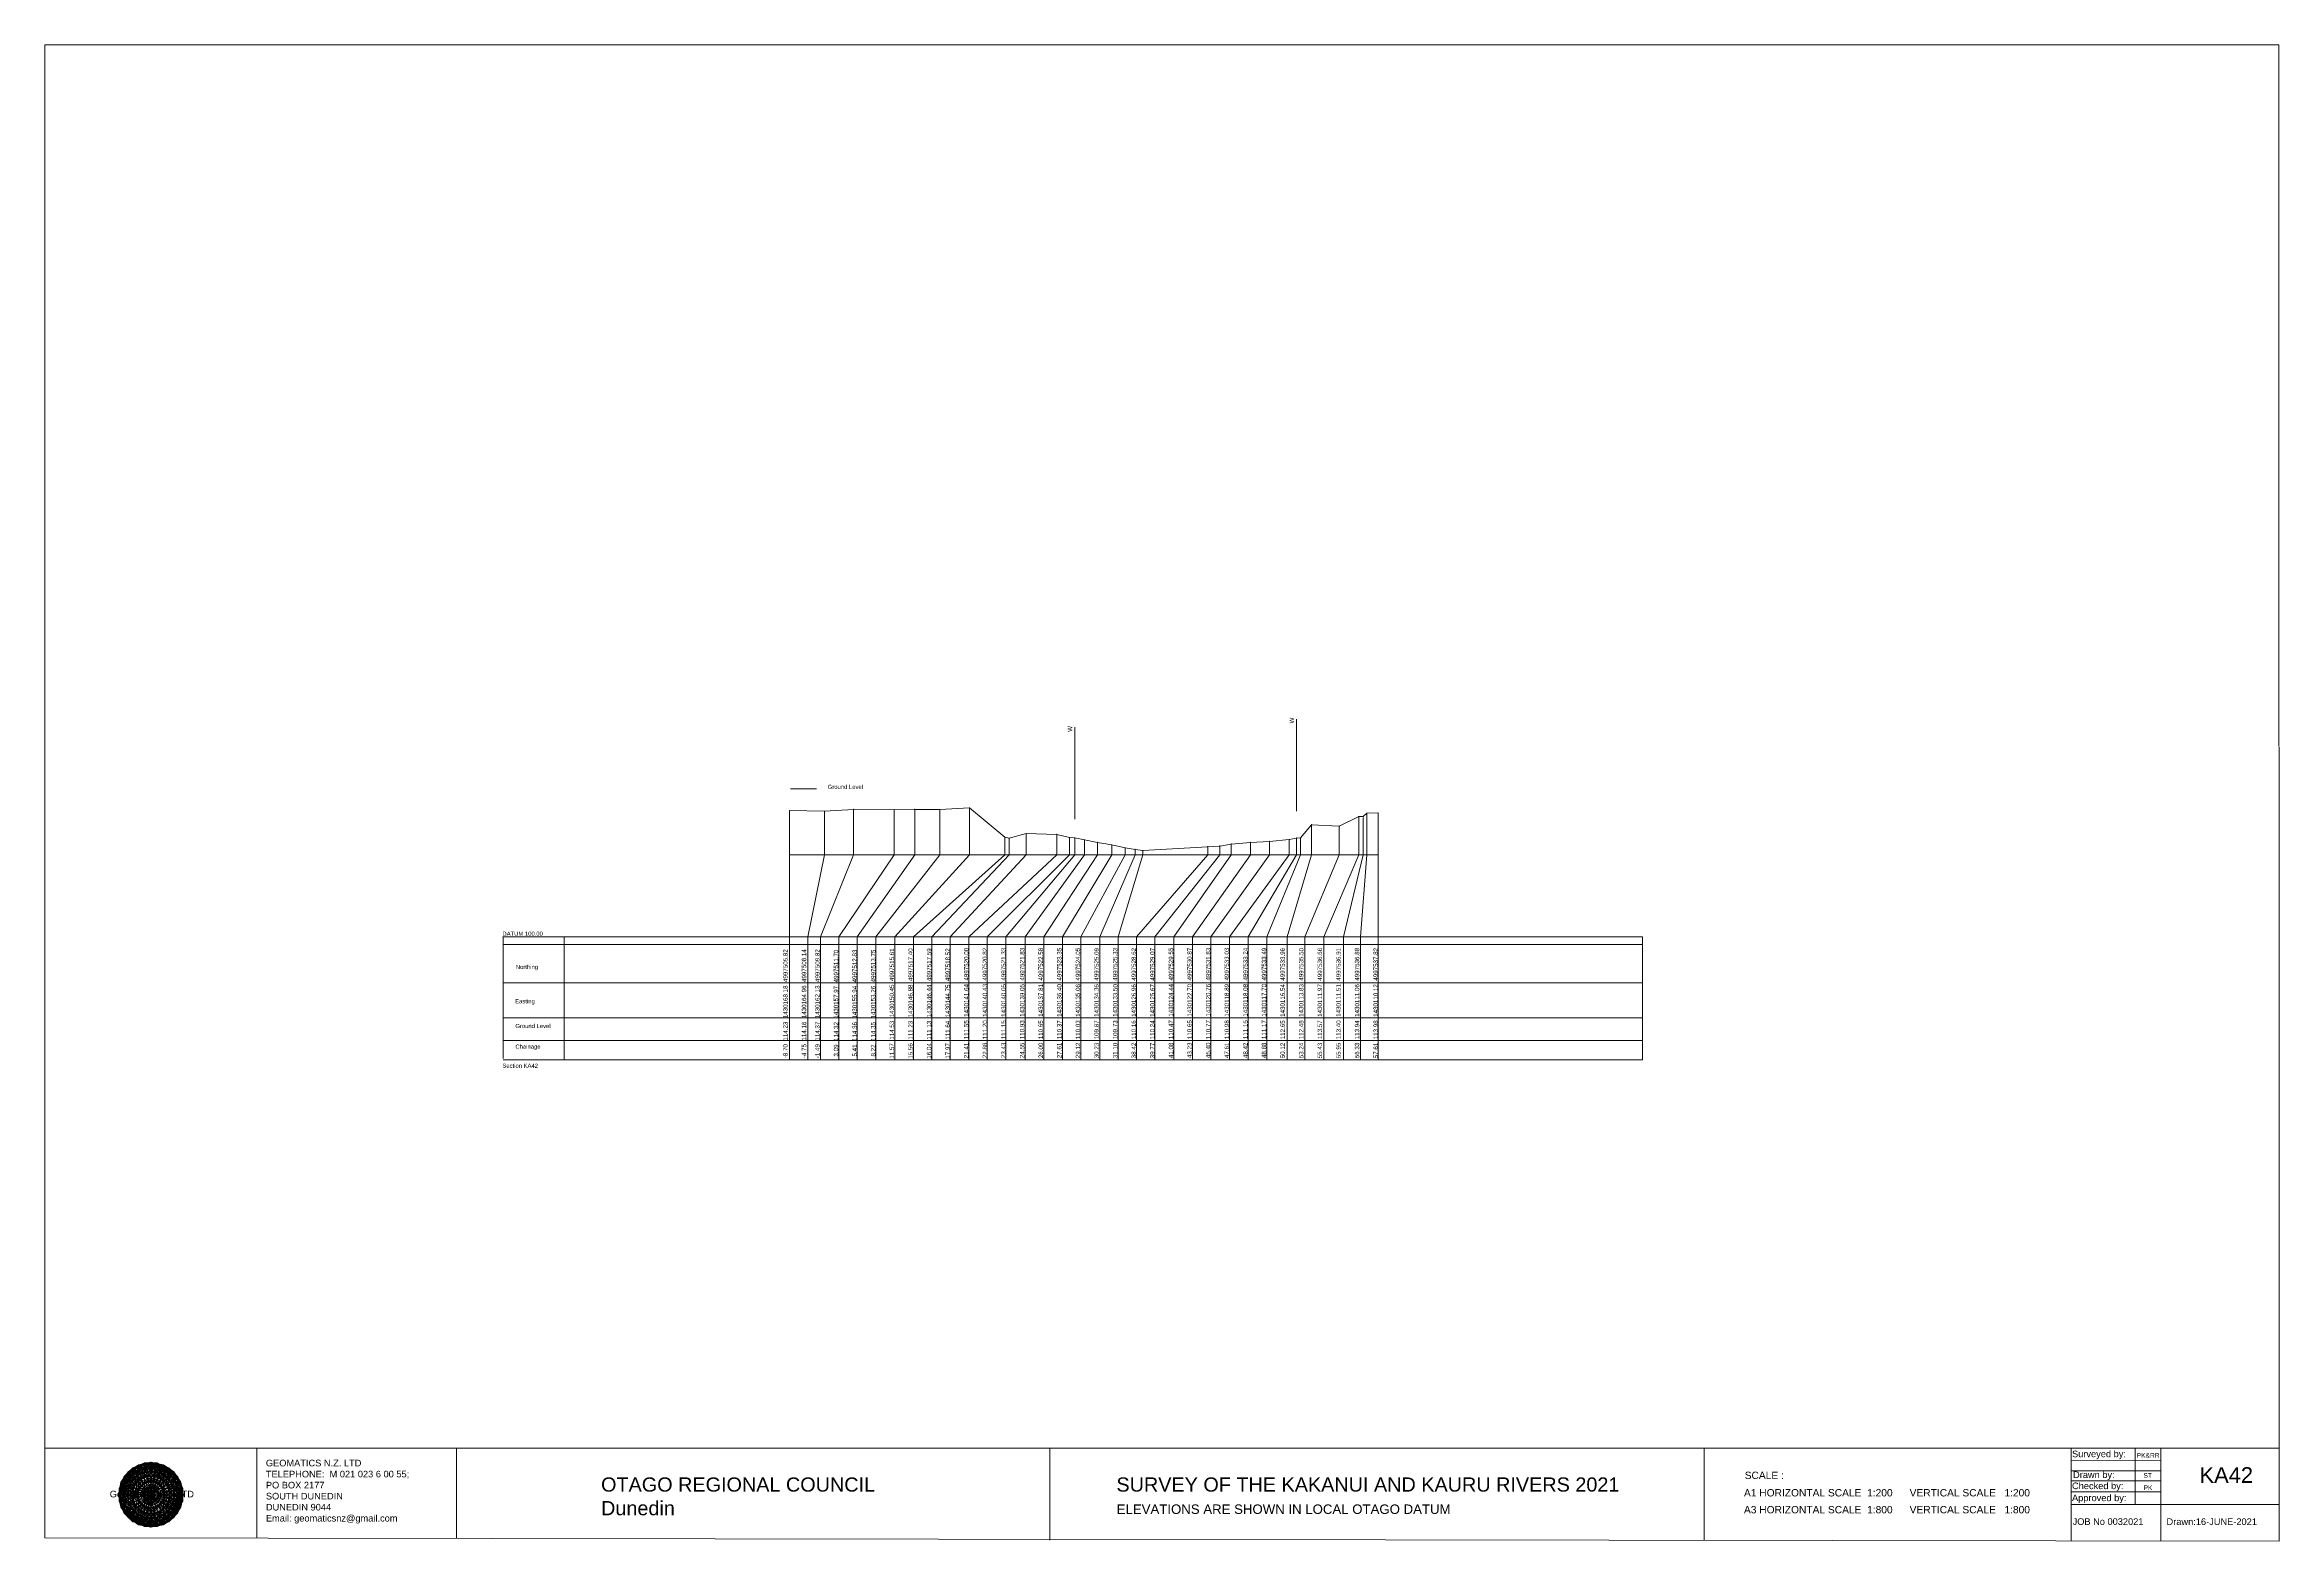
# Model space of a CAD drawing. Header units: millimetres. Extents: x -4102225 to 11595281, y -18031110 to 2258209.
# Drawn here: x 7407378 to 7659156, y 31931 to 200506 of the extents above; entities that cross this region are included whole.
import ezdxf

# ---------------------------------------------------------------- set-up
doc = ezdxf.new("R2010")
doc.units = ezdxf.units.MM
doc.header["$PDMODE"] = 35
doc.header["$PDSIZE"] = 20
doc.layers.get('0').update_dxf_attribs({"lineweight": 0})
doc.layers.add('geo', color=7, linetype='Continuous', lineweight=0)
doc.styles.get("Standard").update_dxf_attribs({"font": 'arial.ttf'})

# ---------------------------------------------------------------- blocks, each defined once
blk = doc.blocks.new('Geomatics_Circle_SPT')
at = {"layer": 'geo', "color": 2, "linetype": 'Continuous', "lineweight": 0}
for p, q in [((0, 25.2), (-25.2, 0)), ((-24.7, 4.9), (-4.9, 24.7)), ((-24.7, -4.9), (4.9, 24.7)), ((-9.7, 23.3), (-23.3, 9.6)), ((9.7, 23.3), (-23.3, -9.7)), ((-21, 14), (-14, 21)), ((-21, -14), (14, 21)), ((0, 0), (-17.8, 17.8)), ((-14, 21), (21, -14)), ((23.3, -9.7), (-9.7, 23.3)), ((-4.9, 24.7), (24.7, -4.9)), ((25.2, 0), (0, 25.2)), ((0, 0), (17.8, 17.8)), ((4.9, 24.7), (24.7, 4.9)), ((23.3, 9.7), (9.7, 23.3)), ((14, 21), (21, 14)), ((17.8, 18.1), (17.8, 18.1)), ((4.9, -24.7), (-24.7, 4.9)), ((-24.7, 0), (0, -24.7)), ((-23.3, 9.7), (9.7, -23.3)), ((14, -21), (-21, 14)), ((0, 0), (-17.8, -17.8)), ((21, 14), (-14, -21)), ((-9.7, -23.3), (23.3, 9.7)), ((24.7, 4.9), (-4.9, -24.7)), ((0, 0), (17.8, -17.8)), ((0, -24.8), (25.2, 0)), ((-4.9, -24.7), (-24.7, -4.9)), ((-23.3, -9.7), (-9.7, -23.3)), ((-14, -21), (-21, -14)), ((24.7, -4.9), (4.9, -24.7)), ((9.7, -23.3), (23.3, -9.7)), ((21, -14), (14, -21)), ((-17.8, -17.8), (-17.8, -17.8)), ((4.9, -24.7), (4.9, -24.7)), ((18.1, -17.8), (18.1, -17.8))]:
    blk.add_line(p, q, dxfattribs=at)
at = {"layer": 'geo', "color": 1, "linetype": 'Continuous', "lineweight": 0}
for p, q in [((-25.2, 0), (9.7, 23.3)), ((-25.2, 0), (-9.6, 23.3)), ((-4.9, 24.8), (-24.7, -4.9)), ((4.9, 24.7), (-24.7, 4.9)), ((14, 21), (-24.7, -4.9)), ((-14, 21), (-24.7, 4.9)), ((-23.3, 9.7), (0, 25.2)), ((-23.3, -9.6), (0, 25.2)), ((-23.3, -9.6), (17.8, 17.8)), ((-23.3, 9.7), (-17.8, 17.9)), ((-23.3, -9.6), (-17.8, 17.9)), ((-23.3, 9.7), (17.8, 17.8)), ((4.9, 24.8), (-21, -14)), ((-4.9, 24.7), (-21, 14)), ((14, 21), (-21, 14)), ((-14, 21), (-21, -14)), ((-17.9, 17.6), (-17.9, 17.6)), ((-17.8, 17.8), (9.7, 23.3)), ((-17.8, 17.8), (-9.6, 23.3)), ((-17.8, -17.8), (9.7, 23.3)), ((-17.8, -17.8), (-9.7, 23.3)), ((-9.7, -23.3), (-17.8, 17.8)), ((-17.8, 17.8), (9.7, -23.3)), ((-17.8, 17.8), (23.3, -9.6)), ((-17.8, 17.8), (23.3, 9.7)), ((4.9, 24.7), (-14, 21)), ((-4.9, 24.7), (-14, -20.9)), ((0, 0), (-14, 21)), ((-14, 21), (-4.9, -24.7)), ((-14, 21), (-14, 21)), ((24.7, -4.9), (-14, 21)), ((21, 14), (-14, 21)), ((-9.8, 23.1), (-9.8, 23.1)), ((-9.7, 23.3), (0, 25.2)), ((-9.7, 23.3), (0, -25.2)), ((-9.7, -23.3), (0, 25.2)), ((-9.6, 23.3), (17.8, -17.8)), ((-9.6, 23.3), (25.2, 0)), ((-9.6, 23.3), (17.8, 17.8)), ((-9.6, -23.3), (17.8, 17.9)), ((0, 0), (-4.9, 24.7)), ((-4.9, 24.7), (-4.9, 24.7)), ((21, -14), (-4.9, 24.7)), ((24.8, 4.9), (-4.9, 24.7)), ((14, 21), (-4.9, 24.7)), ((-0.2, 25.1), (-0.2, 25.1)), ((0, 25.2), (9.7, -23.3)), ((0, 25.2), (23.3, -9.7)), ((0, 25.2), (23.3, 9.7)), ((0, 25.2), (9.7, 23.3)), ((0, 0), (4.9, 24.7)), ((0, -25.2), (9.7, 23.3)), ((0, 0), (14, 21)), ((21, 14), (4.9, 24.8)), ((14, -21), (4.9, 24.7)), ((24.7, -4.9), (4.9, 24.7)), ((4.9, 24.7), (4.9, 24.7)), ((4.9, -24.7), (14, 21)), ((9.4, 23.3), (9.4, 23.3)), ((9.7, 23.3), (17.8, -17.8)), ((9.7, 23.3), (25.2, 0)), ((9.7, 23.3), (17.8, 17.9)), ((17.8, 17.8), (9.7, -23.3)), ((21, -14), (14, 21)), ((24.7, 4.9), (14, 21)), ((14, 21), (14, 21)), ((17.6, 17.9), (17.6, 17.9)), ((17.8, 17.8), (23.3, -9.7)), ((17.8, 17.8), (23.3, 9.7)), ((-25.2, 0), (23.3, 9.7)), ((-25.2, 0), (-23.3, 9.7)), ((-23.3, -9.7), (-25.2, 0)), ((-9.6, -23.3), (-25.2, 0)), ((9.7, -23.3), (-25.2, 0)), ((21, 14), (-24.7, 4.9)), ((-21, 14), (-24.7, -4.9)), ((0, 0), (-24.7, 4.9)), ((-24.7, 4.9), (-21, -14)), ((-24.7, 4.9), (-4.9, -24.7)), ((-24.7, 4.9), (14, -21)), ((-24.7, 4.9), (-24.7, 4.9)), ((0, 0), (-24.7, -4.9)), ((-17.8, -17.8), (-23.3, 9.7)), ((0, -25.2), (-23.3, 9.7)), ((-23.3, 9.7), (17.8, -17.8)), ((-23.3, 9.7), (25.2, 0)), ((-23.3, 9.4), (-23.3, 9.4)), ((-23.3, -9.7), (25.2, 0)), ((0, 0), (-21, 14)), ((-21, 14), (-14, -21)), ((-21, 14), (4.9, -24.7)), ((-21, 14), (-21, 14)), ((24.7, 4.9), (-21, 14)), ((0, 0), (-21, -14)), ((-17.8, -17.8), (23.3, 9.7)), ((-14, -21), (24.7, 4.9)), ((0, 0), (-14, -21)), ((25.2, 0), (-9.6, -23.3)), ((-4.9, -24.7), (21, 14)), ((0, 0), (-4.9, -24.7)), ((0, 0), (21, 14)), ((23.3, 9.7), (0, -25.2)), ((0, 0), (24.8, 4.9)), ((0, 0), (4.9, -24.7)), ((0, 0), (14, -21)), ((0, 0), (21, -14)), ((0, 0), (24.8, -4.9)), ((4.9, -24.7), (24.7, 4.9)), ((25.2, 0), (9.7, -23.3)), ((14, -21), (21, 14)), ((23.3, 9.7), (17.8, -17.8)), ((24.7, -4.9), (21, 14)), ((21, 14), (21, 14)), ((21, -14), (24.7, 4.9)), ((23.1, 9.8), (23.1, 9.8)), ((23.3, 9.7), (25.2, 0)), ((25.2, 0), (23.3, -9.6)), ((24.7, 4.9), (24.7, 4.9)), ((25.1, 0.2), (25.1, 0.2)), ((-25.2, 0), (23.3, -9.7)), ((-25.1, -0.2), (-25.1, -0.2)), ((-24.7, -4.9), (-24.7, -4.9)), ((-24.7, -4.9), (-14, -21)), ((-24.7, -4.9), (4.9, -24.7)), ((-24.7, -4.9), (21, -14)), ((-17.8, -17.8), (-23.3, -9.7)), ((0, -25.2), (-23.3, -9.6)), ((17.8, -17.8), (-23.3, -9.6)), ((-23.1, -9.8), (-23.1, -9.8)), ((-21, -14), (24.7, -4.9)), ((-21, -14), (-21, -14)), ((-21, -14), (-4.9, -24.7)), ((-21, -14), (14, -21)), ((23.3, -9.7), (-17.8, -17.8)), ((-14, -21), (21, -14)), ((-4.9, -24.7), (24.7, -4.9)), ((23.3, -9.6), (0, -25.2)), ((4.9, -24.7), (21, -14)), ((14, -21), (24.7, -4.9)), ((23.3, -9.6), (17.8, -17.8)), ((21, -14), (21, -14)), ((23.3, -9.4), (23.3, -9.4)), ((24.7, -4.9), (24.7, -4.9)), ((-9.6, -23.3), (-17.8, -17.8)), ((9.7, -23.3), (-17.8, -17.8)), ((-17.6, -17.9), (-17.6, -17.9)), ((-14, -21), (-14, -21)), ((-14, -21), (4.9, -24.7)), ((17.8, -17.8), (-9.7, -23.3)), ((0, -25.2), (-9.7, -23.3)), ((-9.4, -23.3), (-9.4, -23.3)), ((-4.9, -24.7), (14, -21)), ((-4.9, -24.7), (-4.9, -24.7)), ((9.7, -23.3), (0, -25.2)), ((0.2, -25.1), (0.2, -25.1)), ((4.9, -24.7), (4.9, -24.7)), ((17.8, -17.8), (9.7, -23.3)), ((9.8, -23.1), (9.8, -23.1)), ((14, -21), (14, -21)), ((17.9, -17.6), (17.9, -17.6))]:
    blk.add_line(p, q, dxfattribs=at)
at = {"layer": 'geo', "color": 114, "linetype": 'Continuous', "lineweight": 0}
for p, q in [((17.9, 17.8), (-25.2, 0)), ((-24.7, 4.9), (14, 21)), ((9.7, 23.3), (-23.3, 9.7)), ((-20.9, 14), (4.9, 24.7)), ((0, 25.2), (-17.8, 17.8)), ((-17.8, 17.8), (0, -25.2)), ((-14, 21), (-4.9, 24.7)), ((4.9, -24.7), (-14, 21)), ((0, 0), (-9.7, 23.3)), ((-4.9, 24.7), (14, -21)), ((17.8, -17.8), (0, 25.2)), ((0, 0), (9.7, 23.3)), ((4.9, 24.7), (21, -14)), ((23.3, -9.7), (9.7, 23.3)), ((14, 21), (24.7, -4.9)), ((25.2, 0), (17.8, 17.8)), ((-24.7, -4.9), (21, 14)), ((-14, -21), (-24.7, 4.9)), ((0, 0), (-23.3, 9.7)), ((-23.3, 9.7), (-9.7, -23.3)), ((0, 0), (-23.3, -9.7)), ((-4.9, -24.7), (-21, 14)), ((24.8, 4.9), (-20.9, -14)), ((0, 0), (-9.7, -23.3)), ((0, 0), (23.3, 9.7)), ((0, 0), (9.7, -23.3)), ((0, 0), (23.3, -9.7)), ((21, 14), (24.7, 4.9)), ((-25.2, 0), (-17.8, -17.8)), ((-21, -14), (-24.7, -4.9)), ((-17.8, -17.8), (25.2, 0)), ((24.8, -4.9), (-14, -21)), ((-9.6, -23.3), (23.3, -9.7)), ((21, -14), (-4.9, -24.8)), ((0, -25.2), (17.9, -17.8)), ((14, -21), (4.9, -24.8))]:
    blk.add_line(p, q, dxfattribs=at)
at = {"layer": 'geo', "color": 250, "linetype": 'Continuous', "lineweight": 0}
for p, q in [((-17.8, 17.8), (17.8, 17.8)), ((-17.8, -17.8), (-17.8, 17.8)), ((-14, 21), (-14, 21)), ((14, 21), (-14, 21)), ((-14, 20.9), (-14, -21)), ((-9.7, 23.3), (9.7, 23.3)), ((-9.7, -23.3), (-9.7, 23.3)), ((-4.9, 24.7), (4.9, 24.7)), ((-4.9, 24.7), (-4.9, -24.7)), ((0, 0), (0, 25.2)), ((4.9, 24.7), (4.9, -24.7)), ((9.7, -23.3), (9.7, 23.3)), ((14, 21), (14, -21)), ((17.8, -17.8), (17.8, 17.8)), ((0, 0), (-25.2, 0)), ((24.7, 4.9), (-24.7, 4.9)), ((-24.7, 4.9), (-24.7, -4.9)), ((-23.3, 9.7), (23.3, 9.7)), ((-23.3, 9.7), (-23.3, 9.7)), ((-23.3, -9.7), (-23.3, 9.7)), ((21, 14), (-21, 14)), ((-21, 14), (-21, -14)), ((0, 0), (0, -25.2)), ((0, 0), (25.2, 0)), ((21, 14), (21, 14)), ((21, -14), (21, 14)), ((23.3, 9.7), (23.3, -9.7)), ((24.7, 4.9), (24.7, 4.9)), ((24.7, -4.9), (24.7, 4.9)), ((-24.7, -4.9), (24.7, -4.9)), ((23.3, -9.7), (-23.3, -9.7)), ((-21, -14), (21, -14)), ((17.8, -17.8), (-17.8, -17.8)), ((-14, -21), (14, -21)), ((9.7, -23.3), (-9.7, -23.3)), ((-4.9, -24.7), (4.9, -24.7))]:
    blk.add_line(p, q, dxfattribs=at)
blk = doc.blocks.new('GeomaticsNZ TITLE BLOCK')
at = {"color": 7, "linetype": 'Continuous', "lineweight": 0}
for p, q in [((0, 94.9), (0, 1579.2)), ((0, 1579.2), (2363.4, 1579.2)), ((2363.4, 1579.2), (2364, 94.9)), ((2364, 94.9), (0, 94.9)), ((0, 94.9), (0, 0)), ((15.9, 94.9), (2364, 94.9)), ((224.3, 95.2), (224.3, -0.3)), ((2364, 94.9), (382.6, 94.9)), ((435.8, 95.2), (435.8, -0.7)), ((1063.4, 94.9), (1063.4, -2.4)), ((1755.4, 94.9), (1755.4, -2.6)), ((2143.9, 94.9), (2143.7, -3)), ((2211.5, 94.9), (2211.5, 36.1)), ((2238.6, 94.8), (2238.6, -3.2)), ((2364, -3.5), (2364, 94.9)), ((2143.9, 81.9), (2238.6, 81.7)), ((2143.9, 71), (2238.6, 71)), ((2143.6, 60.4), (2238.6, 60.4)), ((2143.8, 48.6), (2238.6, 48.6)), ((2143.8, 35.4), (2364, 35.3)), ((0, 0), (2364, -3.5))]:
    blk.add_line(p, q, dxfattribs=at)
at = {"color": 7, "linetype": 'Continuous', "lineweight": 0, "xscale": 1.36, "yscale": 1.36, "zscale": 1.36}
blk.add_blockref('Geomatics_Circle_SPT', (112.4, 45.7), dxfattribs=at)
at = {"color": 7, "linetype": 'Continuous', "lineweight": 0}
for s, p in [('PK&RR', (2213.2, 84.8)), ('ST', (2220.3, 63.6)), ('PK', (2220.4, 50.6))]:
    blk.add_text(s, height=5, dxfattribs=at).set_placement(p)
at = {"color": 7, "linetype": 'Continuous', "lineweight": 0, "attachment_point": 1}
for s, width, heights, insert, char_height in [('{\\C256;GEOMATICS N.Z. LTD                   \\PTELEPHONE:  M 021 023 6 00 55;\\PPO BOX 2177\\PSOUTH DUNEDIN\\PDUNEDIN 9044\\PEmail: geomaticsnz@gmail.com}', 3535.727, [94.7], (234, 82.7), 7), ('{\\C256;Surveyed by:}', 3535.727, [0], (2144.7, 92.4), 7), ('{\\C256;Geomatics N.Z. LTD                   }', 125.079, [15.8], (68.8, 49.9), 7), ('{\\C256;OTAGO REGIONAL COUNCIL\\PDunedin}', 3535.727, [0], (588.6, 64), 15), ('{\\C256;SURVEY OF THE KAKANUI AND KAURU RIVERS 2021}', 3535.727, [0], (1133.8, 64), 15), ('{\\C256;Checked by:}', 3535.727, [0], (2144.7, 58.6), 7), ('{\\C256;Drawn by:}', 3535.727, [0], (2145.8, 70.4), 7), ('{\\C256;ELEVATIONS ARE SHOWN IN LOCAL OTAGO DATUM}', 3535.727, [0], (1134.1, 35.4), 10), ('{\\C256;Approved by:}', 3535.727, [0], (2144.7, 45.9), 7), ('{\\C256;JOB No 0032021}', 3535.727, [0], (2145.3, 20.8), 7), ('{\\C256;Drawn:16-JUNE-2021}', 3535.727, [0], (2244.7, 20.7), 7)]:
    blk.add_mtext_dynamic_manual_height_columns(s, width=width, gutter_width=159, heights=heights, dxfattribs=dict(at, insert=insert, char_height=char_height))

msp = doc.modelspace()

# ---------------------------------------------------------------- linework, layer by layer
at = {"lineweight": 0}
for p, q in [((7523434, 113287), (7523434, 123646)), ((7548425, 114161), (7548425, 124519)), ((7459020, 100000), (7459020, 86303)), ((7459020, 100000), (7587395, 100000)), ((7459020, 99154), (7587395, 99154)), ((7465922, 100000), (7465922, 86176)), ((7459020, 94831), (7587395, 94831)), ((7459020, 90886), (7587395, 90886)), ((7459020, 88326), (7587395, 88326)), ((7459020, 86176), (7587395, 86176))]:
    msp.add_line(p, q, dxfattribs=at)
at = {"color": 1, "lineweight": 0}
msp.add_line((7491421, 116673), (7494327, 116673), dxfattribs=at)
for p, q in [((7491304, 114232), (7491304, 86176)), ((7495247, 114162), (7495247, 109238)), ((7498514, 114372), (7498514, 109238)), ((7503091, 114322), (7503091, 109238)), ((7505414, 114362), (7505414, 109238)), ((7508224, 114351), (7508224, 109238)), ((7511567, 114531), (7511567, 109238)), ((7555426, 113569), (7555426, 109238)), ((7555950, 113399), (7555950, 109238)), ((7556332, 113939), (7556332, 109238)), ((7515560, 111231), (7515560, 109238)), ((7516039, 111131), (7516039, 109238)), ((7517967, 111641), (7517967, 109238)), ((7521410, 111551), (7521410, 109238)), ((7522861, 111201), (7522861, 109238)), ((7523434, 111151), (7523434, 109238)), ((7524552, 110930), (7524552, 109238)), ((7547612, 110979), (7547612, 109238)), ((7548425, 111149), (7548425, 109238)), ((7548878, 111169), (7548878, 109238)), ((7550122, 112649), (7550122, 109238)), ((7553238, 112479), (7553238, 109238)), ((7491304, 109238), (7557605, 109238)), ((7495247, 109238), (7493371, 100000)), ((7498514, 109238), (7494796, 100000)), ((7503091, 109238), (7496851, 100000)), ((7505414, 109238), (7498906, 100000)), ((7508224, 109238), (7501039, 100000)), ((7511567, 109238), (7503156, 100000)), ((7515560, 109238), (7505285, 100000)), ((7525999, 110650), (7525999, 109238)), ((7527606, 110370), (7527606, 109238)), ((7529117, 110030), (7529117, 109238)), ((7530232, 109870), (7530232, 109238)), ((7531100, 109730), (7531100, 109238)), ((7538416, 110160), (7538416, 109238)), ((7539765, 110240), (7539765, 109238)), ((7541076, 110470), (7541076, 109238)), ((7543234, 110649), (7543234, 109238)), ((7545397, 110769), (7545397, 109238)), ((7493371, 86176), (7493371, 100000)), ((7494796, 86176), (7494796, 100000)), ((7496851, 86176), (7496851, 100000)), ((7498906, 86176), (7498906, 100000)), ((7501039, 86176), (7501039, 100000)), ((7503156, 86176), (7503156, 100000)), ((7505285, 86176), (7505285, 100000)), ((7507338, 86176), (7507338, 100000)), ((7509392, 86176), (7509392, 100000)), ((7511495, 86176), (7511495, 100000)), ((7513581, 86176), (7513581, 100000)), ((7515683, 86176), (7515683, 100000)), ((7517837, 86176), (7517837, 100000)), ((7519939, 86176), (7519939, 100000)), ((7522072, 86176), (7522072, 100000)), ((7524118, 86176), (7524118, 100000)), ((7526250, 86176), (7526250, 100000)), ((7528330, 86176), (7528330, 100000)), ((7530386, 86176), (7530386, 100000)), ((7532477, 86176), (7532477, 100000)), ((7534593, 86176), (7534593, 100000)), ((7536722, 86176), (7536722, 100000)), ((7538774, 86176), (7538774, 100000)), ((7540886, 86176), (7540886, 100000)), ((7541076, 100000), (7541076, 99938)), ((7542959, 86176), (7542959, 100000)), ((7545081, 86176), (7545081, 100000)), ((7547355, 86176), (7547355, 100000)), ((7549371, 86176), (7549371, 100000)), ((7551504, 86176), (7551504, 100000)), ((7553708, 86176), (7553708, 100000)), ((7555630, 86176), (7555630, 100000)), ((7587395, 100000), (7587395, 86176))]:
    msp.add_line(p, q)
at = {"color": 7}
for p, q in [((7557605, 113979), (7557605, 86176)), ((7516039, 109238), (7507338, 100000)), ((7517967, 109238), (7509392, 100000)), ((7521410, 109238), (7511495, 100000)), ((7522861, 109238), (7513581, 100000)), ((7523434, 109238), (7515683, 100000)), ((7524552, 109238), (7517837, 100000)), ((7525999, 109238), (7519939, 100000)), ((7527606, 109238), (7522072, 100000)), ((7529117, 109238), (7524118, 100000)), ((7530232, 109238), (7526250, 100000)), ((7531100, 109238), (7528330, 100000)), ((7538416, 109238), (7530386, 100000)), ((7539765, 109238), (7532477, 100000)), ((7541076, 109238), (7534593, 100000)), ((7543234, 109238), (7536722, 100000)), ((7545397, 109238), (7538774, 100000)), ((7547612, 109238), (7540886, 100000)), ((7548425, 109238), (7542959, 100000)), ((7548878, 109238), (7545081, 100000)), ((7550122, 109238), (7547355, 100000)), ((7553238, 109238), (7549371, 100000)), ((7555426, 109238), (7551504, 100000)), ((7555950, 109238), (7553708, 100000)), ((7556332, 109238), (7555630, 100000))]:
    msp.add_line(p, q, dxfattribs=at)
at = {"color": 1}
msp.add_lwpolyline([(7491304, 114232), (7495247, 114162), (7498514, 114372), (7503091, 114322), (7505414, 114362), (7508224, 114351), (7511567, 114531), (7515560, 111231), (7516039, 111131), (7517967, 111641), (7521410, 111551), (7522861, 111201), (7523434, 111151), (7524552, 110930), (7525999, 110650), (7527606, 110370), (7529117, 110030), (7530232, 109870), (7531100, 109730), (7538416, 110160), (7539765, 110240), (7541076, 110470), (7543234, 110649), (7545397, 110769), (7547612, 110979), (7548425, 111149), (7548878, 111169), (7550122, 112649), (7553238, 112479), (7555426, 113569), (7555950, 113569), (7556332, 113939), (7557605, 113979)], dxfattribs=at)
at = {"color": 7}
for p in [(7491304, 114232), (7495247, 114162), (7498514, 114372), (7503091, 114322), (7505414, 114362), (7508224, 114351), (7511567, 114531), (7555426, 113569), (7555950, 113399), (7556332, 113939), (7557605, 113979), (7515560, 111231), (7516039, 111131), (7517967, 111641), (7521410, 111551), (7522861, 111201), (7523434, 111151), (7524552, 110930), (7545397, 110769), (7547612, 110979), (7548425, 111149), (7548878, 111169), (7550122, 112649), (7553238, 112479), (7525999, 110650), (7527606, 110370), (7529117, 110030), (7530232, 109870), (7531100, 109730), (7538416, 110160), (7539765, 110240), (7541076, 110470), (7543234, 110649)]:
    msp.add_point(p, dxfattribs=at)
at = {"lineweight": 0}
msp.add_point((7459020, 100000), dxfattribs=at)
msp.add_point((7459020, 100000), dxfattribs=at)

# ---------------------------------------------------------------- block references
at = {"color": 7, "lineweight": 0, "xscale": 106.5053773992074, "yscale": 106.5053773992074, "zscale": 106.5053773992074}
msp.add_blockref('GeomaticsNZ TITLE BLOCK', (7407378, 32309), dxfattribs=at)

# ---------------------------------------------------------------- texts
at = {"lineweight": 0}
for s, height, p in [('Ground Level', 473.07, (7495613, 116673)), ('DATUM 100.00', 473.07, (7458953, 100136)), ('Northing', 473.1, (7460464, 96387)), ('Easting', 473.1, (7460395, 92528)), ('Ground Level', 473.07, (7460412, 89739)), ('Section KA42', 473.07, (7458953, 85258)), ('Chainage', 473.1, (7460414, 87414))]:
    msp.add_text(s, height=height, dxfattribs=at).set_placement(p)
for s, p in [(' -8.70  114.23  1430168.18  4997505.82', (7491086, 86154)), (' -4.75  114.16  1430164.96  4997508.14', (7493183, 86154)), (' -1.49  114.37  1430162.13  4997509.82', (7494693, 86154)), ('  3.09  114.32  1430157.97  4997511.70', (7496790, 86146)), ('  5.41  114.36  1430155.94  4997512.83', (7498886, 86147)), ('  8.22  114.35  1430153.26  4997513.75', (7500983, 86147)), (' 11.57  114.53  1430150.45  4997515.61', (7503079, 86100)), (' 15.56  111.23  1430146.88  4997517.40', (7505176, 86100)), (' 16.04  111.13  1430146.44  4997517.59', (7507273, 86100)), (' 17.97  111.64  1430144.75  4997518.52', (7509369, 86100)), (' 21.41  111.55  1430141.64  4997520.00', (7511466, 86155)), (' 22.86  111.20  1430140.43  4997520.82', (7513562, 86155)), (' 23.43  111.15  1430140.05  4997521.33', (7515659, 86155)), (' 24.55  110.93  1430139.05  4997521.83', (7517756, 86155)), (' 26.00  110.65  1430137.81  4997522.58', (7519852, 86155)), (' 27.61  110.37  1430136.40  4997523.35', (7521949, 86155)), (' 29.12  110.03  1430135.06  4997524.05', (7524045, 86155)), (' 30.23  109.87  1430134.36  4997525.09', (7526142, 86146)), (' 31.10  109.73  1430133.50  4997525.33', (7528239, 86146)), (' 38.42  110.16  1430126.96  4997528.62', (7530335, 86146)), (' 39.77  110.24  1430125.67  4997529.07', (7532432, 86146)), (' 41.08  110.47  1430124.44  4997529.55', (7534528, 86167)), (' 43.23  110.65  1430122.70  4997530.87', (7536625, 86167)), (' 45.40  110.77  1430120.76  4997531.83', (7538722, 86167)), (' 47.61  110.98  1430118.89  4997533.03', (7540818, 86167)), (' 48.42  111.15  1430118.08  4997533.24', (7542915, 86167)), (' 48.88  111.17  1430117.70  4997533.49', (7545011, 86167)), (' 50.12  112.65  1430116.54  4997533.96', (7547108, 86147)), (' 53.24  112.48  1430113.83  4997535.50', (7549205, 86147)), (' 55.43  113.57  1430111.97  4997536.66', (7551301, 86147)), (' 55.95  113.40  1430111.51  4997536.91', (7553398, 86147)), (' 56.33  113.94  1430111.06  4997536.88', (7555494, 86147)), (' 57.61  113.98  1430110.12  4997537.82', (7557591, 86147))]:
    msp.add_text(s, height=500, rotation=90).set_placement(p)
at = {"color": 7, "lineweight": 0}
for s, height, p in [('KA42', 1764.8, (7650166, 38516)), ('A1 HORIZONTAL SCALE  1:200      VERTICAL SCALE   1:200 ', 823.57, (7598838, 36986)), ('SCALE :  ', 823.6, (7598920, 38947)), ('A3 HORIZONTAL SCALE  1:800      VERTICAL SCALE   1:800', 823.57, (7598838, 35083))]:
    msp.add_text(s, height=height, dxfattribs=at).set_placement(p)
at = {"lineweight": 0, "char_height": 500, "attachment_point": 1, "rotation": 90}
for insert in [(7522647, 123104), (7547637, 124059)]:
    msp.add_mtext_dynamic_manual_height_columns('W', width=4277.93, gutter_width=12.5, heights=[0], dxfattribs=dict(at, insert=insert))

doc.saveas('drawing.dxf')
